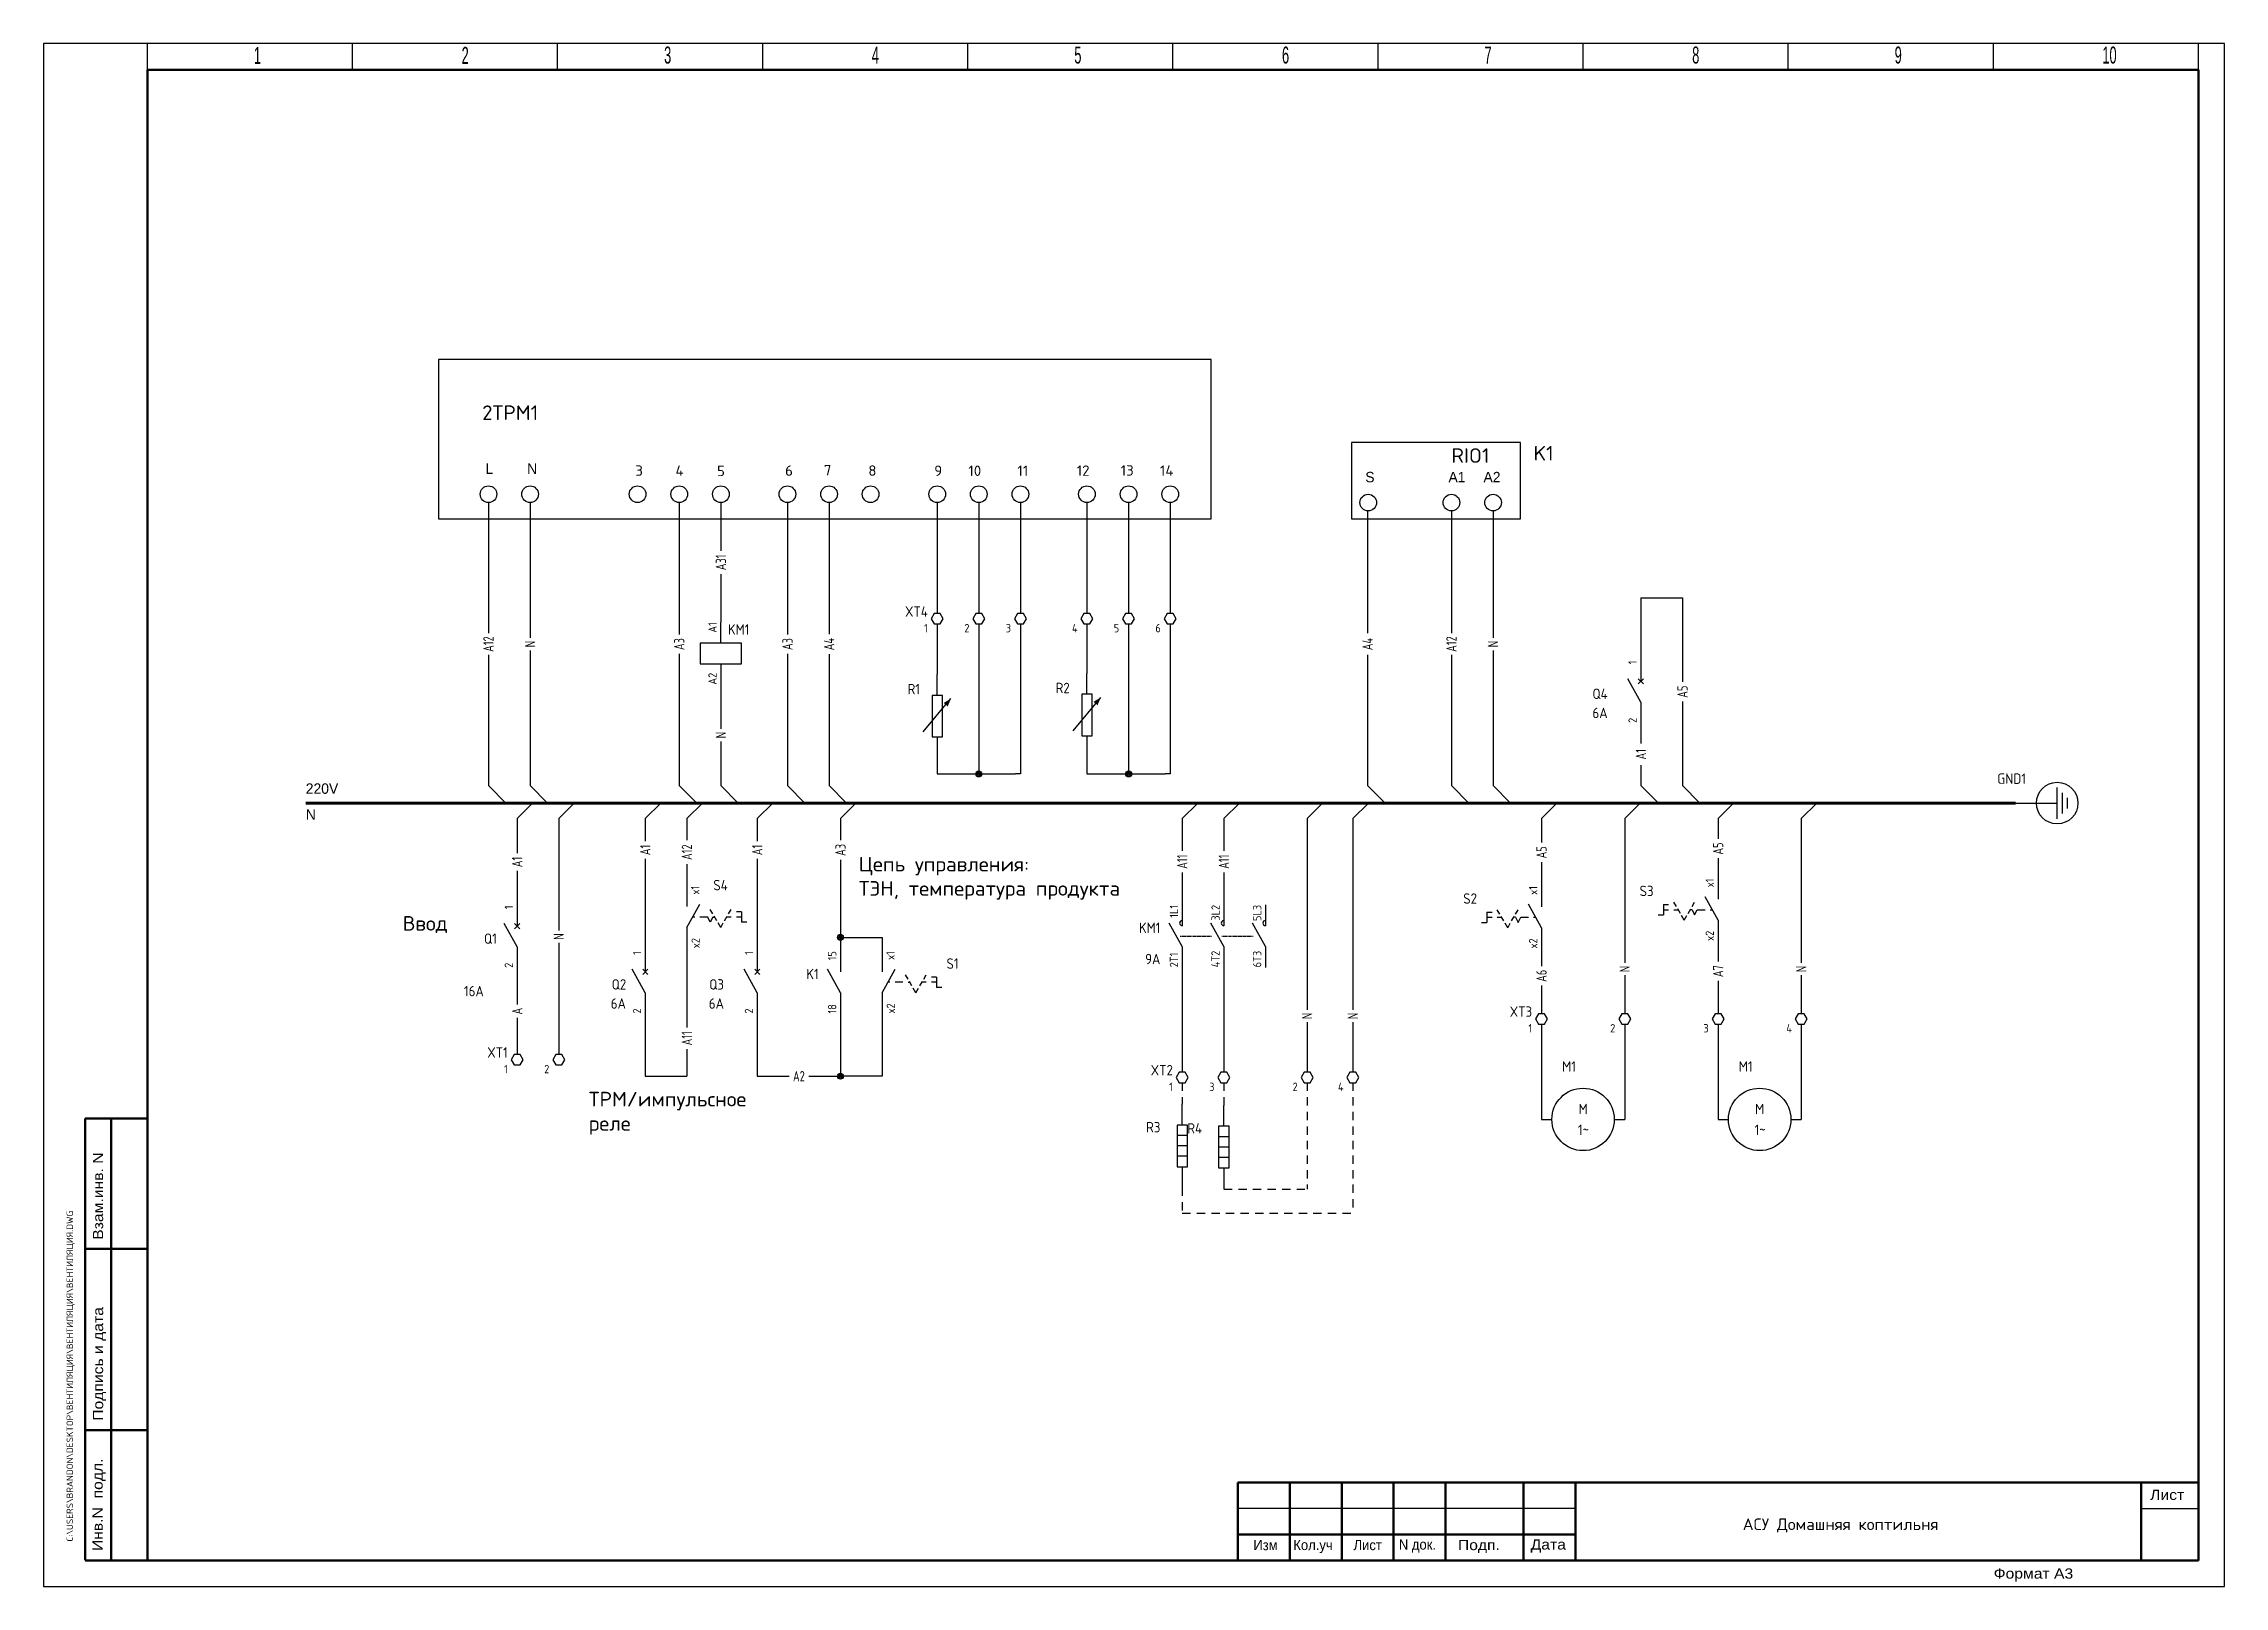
# Model space of a CAD drawing. Extents: x -644 to 1893, y -746 to 99.
# Drawn here: x 27 to 551, y -668 to -297 of the extents above; entities that cross this region are included whole.
import ezdxf
from ezdxf.enums import TextEntityAlignment as Align

# ---------------------------------------------------------------- set-up
doc = ezdxf.new("R2010")
doc.units = 0
for name, pattern in [('Caddy_Dash', [3.5, 2, -1.5]), ('Caddy_Solid', [0]), ('HIDDEN2', [0.1875, 0.125, -0.0625])]:
    doc.linetypes.add(name, pattern=pattern)
for name, color, linetype in [('100', 7, 'Continuous'), ('DESC', 1, 'Continuous'), ('DESCCHILD', 20, 'Continuous'), ('LINK', 9, 'HIDDEN2'), ('MISC', 7, 'Continuous'), ('SYMS', 7, 'Continuous'), ('TAGS', 7, 'Continuous'), ('TERMS', 7, 'Continuous'), ('TITLE', 7, 'Continuous'), ('WIREFIXED', 130, 'Continuous'), ('WIRES', 7, 'Continuous')]:
    doc.layers.add(name, color=color, linetype=linetype)
doc.styles.add('Caddy_Vectorfont1n', font='arial.ttf', dxfattribs={"width": 1.1})
doc.styles.add('Caddy_Vectorfont1p', font='arial.ttf', dxfattribs={"width": 0.9})
doc.styles.add('ITALIC', font='ITALIC')
doc.styles.add('SIMPLEX', font='simplex')
doc.styles.add('WD_IEC', font='ISOCP2.shx', dxfattribs={"width": 0.9, "height": 4})

msp = doc.modelspace()

# ---------------------------------------------------------------- texts
at = {"lineweight": 60, "style": 'Caddy_Vectorfont1p', "width": 0.54}
for s, height, p in [('1', 4.09, (77.28, -301.95)), ('2', 4.09, (127.2, -301.95)), ('3', 4.09, (175.87, -301.87)), ('4', 4.09, (225.79, -301.87)), ('5', 4.09, (274.46, -301.87)), ('6', 4.09, (324.38, -301.87)), ('7', 4.09, (373.05, -301.87)), ('8', 4.09, (422.97, -301.87)), ('9', 4.09, (471.64, -301.87)), ('10', 4.087, (521.56, -301.87))]:
    msp.add_text(s, height=height, dxfattribs=at).set_placement(p)
at = {"layer": '100', "lineweight": 25, "style": 'Caddy_Vectorfont1n', "width": 1.1}
for s, p in [('Взам.инв. N', (41.03, -584.46)), ('Подпись и дата', (41.04, -627.95)), ('Инв.N  подл.', (40.92, -659.26))]:
    msp.add_text(s, height=2.4523, rotation=90, dxfattribs=at).set_placement(p)
at = {"layer": '100', "lineweight": 25, "style": 'Caddy_Vectorfont1n'}
for s, width, p in [('Лист', 1.1, (533.05, -646.97)), ('Изм', 0.913, (317.5, -659.04)), ('Кол.уч', 0.913, (327.11, -659.02)), ('Лист', 0.913, (341.58, -659.04)), ('N док.', 0.913, (352.47, -658.9)), ('Подп.', 1.1, (366.67, -659.02)), ('Дата', 1.1, (384.16, -658.9)), ('Формат А3', 1.1, (495.44, -665.87))]:
    msp.add_text(s, height=2.452, dxfattribs=dict(at, width=width)).set_placement(p)
at = {"layer": 'SYMS', "style": 'SIMPLEX'}
for s, width, heights, insert, char_height, attachment_point in [('2ТРМ1', 43.8635, [0], (132.14, -384), 3.5, 1), ('7', 4.5452, [0], (214.26, -398.29), 2.5, 1), ('RIO1', 43.8635, [0], (365.11, -394.3), 3.5, 1), ('K1', 43.8635, [0], (384.84, -393.75), 3.5, 1), ('3', 10.4961, [0], (168.95, -398.42), 2.5, 1), ('4', 10.4961, [0], (178.6, -398.43), 2.5, 1), ('5', 10.4961, [0], (188.59, -398.5), 2.5, 1), ('6', 10.4961, [0], (204.95, -398.42), 2.5, 1), ('8', 10.4961, [0], (224.95, -398.42), 2.5, 1), ('9', 10.4961, [0], (240.79, -398.45), 2.5, 1), ('10', 7.9639, [0], (249, -398.45), 2.5, 1), ('11', 10.4961, [0], (260.79, -398.45), 2.5, 1), ('12', 10.4961, [0], (275.05, -398.42), 2.5, 1), ('13', 10.4961, [0], (285.61, -398.37), 2.5, 1), ('14', 10.4961, [0], (295.05, -398.42), 2.5, 1), ('Цепь управления:\\PТЭН, температура продукта', 60.1542, [18.46], (222.64, -492.46), 3.5, 1), ('Ввод', 18.461, [6.05], (113.03, -506.7), 3.5, 1), ('ТРМ/импульсное реле', 38.6173, [17.91], (157.75, -548.92), 3.5, 1), ('АСУ Домашняя коптильня', 75.5601, [13.8], (458.64, -653.1), 2.8, 5)]:
    msp.add_mtext_dynamic_manual_height_columns(s, width=width, gutter_width=12.5, heights=heights, dxfattribs=dict(at, insert=insert, char_height=char_height, attachment_point=attachment_point))
at = {"layer": 'SYMS', "char_height": 2.5, "attachment_point": 1}
for s, insert in [('L', (132.95, -397.95)), ('N', (142.95, -397.95)), ('S', (344.4, -399.97)), ('A1', (364.4, -399.97)), ('A2', (372.81, -399.97)), ('220V', (89.74, -474.81)), ('N', (89.74, -481.05))]:
    msp.add_mtext_dynamic_manual_height_columns(s, width=10.4961, gutter_width=12.5, heights=[0], dxfattribs=dict(at, insert=insert))

# ---------------------------------------------------------------- blocks, each defined once
blk = doc.blocks.new('wd_tb')
at = {"layer": 'TITLE', "color": 1, "style": 'ITALIC'}
for tag, p in [('DWG#', (377.5, 6.5)), ('TITLE#1', (133.27, -3.8)), ('TITLE#2', (163.84, -3.8)), ('TITLE#3', (197.71, -3.8))]:
    blk.add_attdef(tag, text='', height=2, dxfattribs=at).set_placement(p, align=Align.CENTER)
at = {"layer": 'TITLE', "color": 1, "style": 'SIMPLEX'}
blk.add_attdef('CAD#', (-14.33, 3.62), '', height=1.25, rotation=90, dxfattribs=at)
at = {"layer": 'TITLE', "color": 1}
for tag, p, height, style in [('JOB#', (277.8, 5.56), 2, 'ITALIC'), ('ENGINEER', (9.37, -2.98), 1.25, 'ITALIC'), ('CHKDBY', (40.35, -2.98), 1.25, 'ITALIC'), ('DRAWNBY', (70.5, -3.39), 1.25, 'ITALIC'), ('DATE', (98.17, -3.8), 1.25, 'SIMPLEX'), ('SHTS', (385.36, -3.42), 2, 'ITALIC')]:
    blk.add_attdef(tag, p, '', height=height, dxfattribs=dict(at, style=style))
at = {"layer": 'TITLE', "color": 1, "style": 'ITALIC'}
blk.add_attdef('SH#', text='', height=2, dxfattribs=at).set_placement((391.86, 4.83), align=Align.RIGHT)
at = {"layer": 'TITLE', "color": 7, "flags": 9}
blk.add_attdef('WD_TB', (-0.02, 0.56), '', height=1.57, dxfattribs=at)
at = {"layer": 'TITLE', "color": 1, "style": 'ITALIC', "flags": 3}
blk.add_attdef('TITLE#4', text='', height=2, dxfattribs=at).set_placement((230.75, -4.22), align=Align.CENTER)
blk = doc.blocks.new('VT0003')
blk.add_lwpolyline([(0.72, -1.25), (1.44, 0), (0.72, 1.25), (-0.72, 1.25), (-1.44, 0), (-0.72, -1.25)], close=True)
at = {"style": 'WD_IEC', "flags": 1}
for tag, p, height in [('ASSYCODE', (2.75, 10.75), 1), ('CATDESC', (2.75, 9.25), 1), ('MFG', (2.75, 7.25), 1.5), ('CAT', (2.75, 4.75), 1.5), ('X4TERM01', (-1.44, 0), 0.25), ('X4PIN01', (-1.25, 1), 0.25), ('X4TERMDESC01', (-1.25, 0.5), 0.4), ('STRIPSEQ', (0, 0), 0.025), ('X2PIN01', (0, 2.25), 0.25), ('X2TERM01', (0, 1.25), 0.25), ('X8PIN01', (0, -0.25), 0.25), ('X2TERMDESC01', (0, 1.75), 0.4), ('X1PIN01', (1.25, 1), 0.25), ('X1TERMDESC01', (1.25, 0.5), 0.4), ('X1TERM01', (1.44, 0), 0.25), ('LINKTERM', (0, -0.04), 0.025), ('X8TERM01', (0, -1.25), 0.25), ('X8TERMDESC01', (0, -0.75), 0.4)]:
    blk.add_attdef(tag, p, '', height=height, dxfattribs=at)
at = {"style": 'WD_IEC'}
for tag, p in [('INST', (-2.25, 6.5)), ('LOC', (-2.25, 3.5)), ('DESC1', (-2.25, -6.25)), ('DESC3', (-2.25, -12.25)), ('DESC2', (-2.25, -9.25))]:
    blk.add_attdef(tag, text='', height=2.5, dxfattribs=at).set_placement(p, align=Align.RIGHT)
at = {"style": 'WD_IEC', "flags": 8}
for tag, height, p in [('TAGSTRIP', 2.5, (-2.25, 0.5)), ('TERM01', 2, (-2.25, -3.25))]:
    blk.add_attdef(tag, text='', height=height, dxfattribs=at).set_placement(p, align=Align.RIGHT)
blk = doc.blocks.new('HGND4')
for p, q in [((0, 0), (10, 0)), ((10, -3.75), (10, 3.75)), ((11.25, -2.5), (11.25, 2.5)), ((12.5, -1.25), (12.5, 1.25))]:
    blk.add_line(p, q)
blk.add_circle((10, 0), 5)
at = {"style": 'WD_IEC'}
for tag, p in [('INST', (2.5, 11.63)), ('LOC', (2.5, 8.13)), ('TAG1', (2.5, 4.63))]:
    blk.add_attdef(tag, text='', height=2.5, dxfattribs=at).set_placement(p, align=Align.RIGHT)
at = {"style": 'WD_IEC', "flags": 1}
blk.add_attdef('X4TERM01', (0, 0), '', height=0.32, dxfattribs=at)
blk = doc.blocks.new('VCB1')
for p, q in [((0, 7.5), (0, 2.5)), ((0, -2.5), (-3.12, 3.12)), ((0.62, 1.88), (-0.62, 3.12)), ((-0.62, 1.88), (0.62, 3.12)), ((0, -2.5), (0, -7.5))]:
    blk.add_line(p, q)
at = {"style": 'WD_IEC'}
for tag, p in [('INST', (-8, 5.25)), ('TAG1', (-8, -1.75)), ('LOC', (-8, 1.75)), ('RATING1', (-8, -6.35)), ('DESC2', (-8, -17.85)), ('DESC1', (-8, -14.35)), ('DESC3', (-8, -21.35))]:
    blk.add_attdef(tag, text='', height=2.5, dxfattribs=at).set_placement(p, align=Align.RIGHT)
blk.add_attdef('TERM01', text='', height=2, rotation=90, dxfattribs=at).set_placement((-1, 7.5), align=Align.RIGHT)
at = {"style": 'WD_IEC', "flags": 1}
for tag, p, height in [('X2TERM01', (0, 7.5), 0.32), ('MFG', (2.75, 6.5), 1.5), ('CAT', (2.75, 4), 1.5), ('X4LINK', (-2, 0), 0.32), ('X1LINK', (-0.5, 0), 0.32), ('X8TERM02', (0, -7.5), 0.32), ('ASSYCODE', (1, -9), 1), ('FAMILY', (1, -10.5), 1), ('CATDESC', (1, -12), 1), ('CONTACT', (1, -13.5), 1), ('COMMON', (2.25, -14.75), 1)]:
    blk.add_attdef(tag, p, '', height=height, dxfattribs=at)
at = {"style": 'WD_IEC'}
blk.add_attdef('TERM02', (-1, -7.5), '', height=2, rotation=90, dxfattribs=at)
at = {"lineweight": 15, "style": 'WD_IEC'}
blk.add_attdef('XREF', text='', height=2.5, dxfattribs=at).set_placement((-8, -10.35), align=Align.RIGHT)
blk = doc.blocks.new('WD_WNV1')
at = {"style": 'WD_IEC', "width": 0.8}
blk.add_attdef('WIRENO', text='', height=2.5, rotation=90, dxfattribs=at).set_placement((0, 0), align=Align.MIDDLE_CENTER)
at = {"style": 'WD_IEC', "flags": 1}
for tag, p in [('W04USER', (0, 0.375)), ('W05USER', (0, 0.25)), ('W03USER', (0, 0.5)), ('W06USER', (0, 0.125)), ('W07USER', (0, 0)), ('W02USER', (0, 0.625)), ('W01USER', (0, 0.75)), ('W08USER', (0, -0.125)), ('W09USER', (0, -0.25)), ('W10USER', (0, -0.375))]:
    blk.add_attdef(tag, text='', height=0.08, dxfattribs=at).set_placement(p, align=Align.CENTER)
at = {"style": 'WD_IEC'}
for tag, p in [('X2_TINY_DOT_DONT_REMOVE', (0, 1)), ('X8_TINY_DOT_DONT_REMOVE', (0, -1))]:
    blk.add_attdef(tag, p, '', height=0.002, dxfattribs=at)
at = {"style": 'WD_IEC', "flags": 1}
for tag, p in [('X2TERM01', (0, 1)), ('X8TERM01', (0, -1))]:
    blk.add_attdef(tag, p, '', height=0.2, dxfattribs=at)
blk = doc.blocks.new('VCR21')
for p, q in [((0, 7.5), (0, 2.5)), ((0, -2.5), (-3.125, 3.125)), ((0, -2.5), (0, -7.5))]:
    blk.add_line(p, q)
at = {"style": 'WD_IEC'}
for tag, p in [('INST', (-5.25, 7.75)), ('LOC', (-5.25, 4.25)), ('TAG2', (-5.25, 0.75)), ('DESC1', (-5.25, -7.6)), ('XREF', (-5.25, -3.75)), ('DESC2', (-5.25, -11.1)), ('DESC3', (-5.25, -14.6))]:
    blk.add_attdef(tag, text='', height=2.5, dxfattribs=at).set_placement(p, align=Align.RIGHT)
blk.add_attdef('TERM01', text='', height=2, rotation=90, dxfattribs=at).set_placement((-1, 7.5), align=Align.RIGHT)
at = {"style": 'WD_IEC', "flags": 1}
for tag, p, height in [('X2TERM01', (0, 7.5), 0.32), ('X4LINK', (-2, 0), 0.32), ('X1LINK', (-0.5, 0), 0.32), ('CONTACT', (4, -3.5), 1), ('FAMILY', (4, -5), 1), ('X8TERM02', (0, -7.5), 0.32)]:
    blk.add_attdef(tag, p, '', height=height, dxfattribs=at)
at = {"style": 'WD_IEC'}
blk.add_attdef('TERM02', (-1, -7.5), '', height=2, rotation=90, dxfattribs=at)
blk = doc.blocks.new('WD_WNH1')
at = {"style": 'WD_IEC', "width": 0.8}
blk.add_attdef('WIRENO', text='', height=2.5, dxfattribs=at).set_placement((0, 0), align=Align.MIDDLE_CENTER)
at = {"style": 'WD_IEC'}
for tag, p in [('X4_TINY_DOT_DONT_REMOVE', (-1, 0)), ('X1_TINY_DOT_DONT_REMOVE', (1, 0))]:
    blk.add_attdef(tag, p, '', height=0.002, dxfattribs=at)
at = {"style": 'WD_IEC', "flags": 1}
for tag, p in [('X4TERM01', (-1, 0)), ('X1TERM01', (1, 0))]:
    blk.add_attdef(tag, p, '', height=0.2, dxfattribs=at)
for tag, p in [('W04USER', (0, 0.375)), ('W05USER', (0, 0.25)), ('W03USER', (0, 0.5)), ('W06USER', (0, 0.125)), ('W07USER', (0, 0)), ('W02USER', (0, 0.625)), ('W01USER', (0, 0.75)), ('W08USER', (0, -0.125)), ('W09USER', (0, -0.25)), ('W10USER', (0, -0.375))]:
    blk.add_attdef(tag, text='', height=0.08, dxfattribs=at).set_placement(p, align=Align.CENTER)
blk = doc.blocks.new('VMS1')
for p, q in [((0, 2.5), (0, 7.5)), ((0, -2.5), (0, -7.5))]:
    blk.add_line(p, q)
blk.add_lwpolyline([(-5, 2.5), (-5, -2.5), (5, -2.5), (5, 2.5)], close=True)
at = {"style": 'WD_IEC'}
for tag, p in [('INST', (-5.25, 10.5)), ('TAG1', (-5.25, 4.5)), ('LOC', (-5.25, 7.5)), ('DESC1', (-5.25, -6.85)), ('DESC3', (-5.25, -12.85)), ('DESC2', (-5.25, -9.85))]:
    blk.add_attdef(tag, text='', height=2.5, dxfattribs=at).set_placement(p, align=Align.RIGHT)
blk.add_attdef('TERM01', text='', height=2, rotation=90, dxfattribs=at).set_placement((-1, 7.5), align=Align.RIGHT)
at = {"style": 'WD_IEC', "flags": 1}
for tag, p, height in [('X2TERM01', (0, 7.5), 0.32), ('X4LINK', (-5, 0), 0.32), ('X1LINK', (5, 0), 0.32), ('ASSYCODE', (1, -4), 1), ('FAMILY', (1, -5.5), 1), ('X8TERM02', (0, -7.5), 0.32), ('CATDESC', (1, -7), 1)]:
    blk.add_attdef(tag, p, '', height=height, dxfattribs=at)
at = {"style": 'WD_IEC', "flags": 9}
for tag, p in [('MFG', (-6, 1)), ('CAT', (-6, -1.5))]:
    blk.add_attdef(tag, text='', height=1.5, dxfattribs=at).set_placement(p, align=Align.RIGHT)
at = {"style": 'WD_IEC'}
blk.add_attdef('TERM02', (-1, -7.5), '', height=2, rotation=90, dxfattribs=at)
at = {"lineweight": 9, "style": 'WD_IEC'}
for tag, p in [('NO', (-5.5, -16.5)), ('NC', (-5.5, -19.5))]:
    blk.add_attdef(tag, text='', height=2.5, dxfattribs=at).set_placement(p, align=Align.TOP_RIGHT)
for tag, p in [('XREFNO', (-4, -16.5)), ('XREFNC', (-4, -19.5))]:
    blk.add_attdef(tag, text='', height=2.5, dxfattribs=at).set_placement(p, align=Align.TOP_LEFT)
blk = doc.blocks.new('WDDOT')
for radius in [0.72, 0.449, 0.223]:
    blk.add_circle((0, 0), radius)
blk = doc.blocks.new('VSS11NL')
for p, q in [((0, 7.5), (0, 2.5)), ((-13.12, 1.25), (-11.88, 1.25)), ((-13.12, 1.25), (-13.12, -1.25)), ((-13.12, 0), (-11.88, 0)), ((-10, 0.75), (-10.62, 1.83)), ((-10.62, 0), (-9.57, 0)), ((-9.06, -0.88), (-9.69, 0.21)), ((-7.19, -0.88), (-6.56, 0.21)), ((-6.25, 0), (-6.68, 0)), ((-6.25, 0.75), (-5.62, 1.83)), ((-5, 0), (-3.12, 0)), ((0, -2.5), (-3.12, 3.12)), ((-1.88, 0), (-1.39, 0)), ((-14.38, -1.25), (-13.12, -1.25)), ((-8.12, -2.5), (-8.75, -1.42)), ((-8.12, -2.5), (-7.5, -1.42)), ((0, -2.5), (0, -7.5))]:
    blk.add_line(p, q)
at = {"style": 'WD_IEC'}
for tag, p in [('INST', (-15.5, 9.25)), ('TAG1', (-15.5, 3.25)), ('LOC', (-15.5, 6.25)), ('DESC2', (-15.5, -12.35)), ('DESC1', (-15.5, -9.35)), ('DESC3', (-15.5, -15.35))]:
    blk.add_attdef(tag, text='', height=2.5, dxfattribs=at).set_placement(p, align=Align.RIGHT)
at = {"style": 'WD_IEC', "flags": 8}
for tag, p in [('POS1', (-10.62, 3.5)), ('POS2', (-5.62, 3.5))]:
    blk.add_attdef(tag, text='', height=2, rotation=90, dxfattribs=at).set_placement(p, align=Align.MIDDLE_LEFT)
at = {"style": 'WD_IEC'}
blk.add_attdef('TERM01', text='', height=2, rotation=90, dxfattribs=at).set_placement((-1, 7.5), align=Align.RIGHT)
at = {"style": 'WD_IEC', "flags": 1}
for tag, p, height in [('X2TERM01', (0, 7.5), 0.32), ('CONTACT', (0.5, 4.5), 1), ('X1LINK', (0, 0), 0.32), ('COMMON', (1.75, 3.25), 1), ('X8TERM02', (0, -7.5), 0.32), ('ASSYCODE', (1, -9), 1), ('FAMILY', (1, -10.5), 1), ('CATDESC', (1, -12), 1)]:
    blk.add_attdef(tag, p, '', height=height, dxfattribs=at)
at = {"style": 'WD_IEC', "flags": 9}
for tag, p in [('MFG', (-16, -0.25)), ('CAT', (-16, -2.75))]:
    blk.add_attdef(tag, text='', height=1.5, dxfattribs=at).set_placement(p, align=Align.RIGHT)
at = {"style": 'WD_IEC'}
blk.add_attdef('TERM02', (-1, -7.5), '', height=2, rotation=90, dxfattribs=at)
at = {"lineweight": 15, "style": 'WD_IEC'}
blk.add_attdef('XREF', text='', height=2.5, dxfattribs=at).set_placement((-15.5, -6.35), align=Align.RIGHT)
blk.add_attdef('STATE', (1.25, -6.35), '', height=2.5, dxfattribs=at)
blk = doc.blocks.new('VVR1R2')
for p, q in [((0, 5), (0, 10)), ((-3.36, -3.79), (3.3, 4.22)), ((0, -5), (0, -10))]:
    blk.add_line(p, q)
blk.add_lwpolyline([(-1.25, 5), (-1.25, -5), (1.25, -5), (1.25, 5)], close=True)
blk.add_solid([(2.54, 2.34), (1.57, 3.17), (3.31, 4.22)])
at = {"style": 'WD_IEC'}
for tag, p in [('INST', (-4.13, 11.25)), ('LOC', (-4.13, 8.25)), ('TAG1', (-4.13, 5.25)), ('RATING1', (-3.56, 0.78)), ('DESC1', (-3.64, -5.65)), ('DESC3', (-3.64, -11.65)), ('DESC2', (-3.64, -8.65))]:
    blk.add_attdef(tag, text='', height=2.5, dxfattribs=at).set_placement(p, align=Align.RIGHT)
blk.add_attdef('TERM01', text='', height=2, rotation=90, dxfattribs=at).set_placement((-1, 10), align=Align.RIGHT)
at = {"style": 'WD_IEC', "flags": 1}
for tag, p, height in [('X2TERM01', (0, 10), 0.32), ('ASSYCODE', (2.05, -3.96), 1), ('FAMILY', (2.05, -5.46), 1), ('X8TERM02', (0, -10), 0.32), ('CATDESC', (2.05, -6.96), 1)]:
    blk.add_attdef(tag, p, '', height=height, dxfattribs=at)
at = {"style": 'WD_IEC', "flags": 9}
for tag, p in [('MFG', (5.34, 6.24)), ('CAT', (5.34, 3.74))]:
    blk.add_attdef(tag, text='', height=1.5, dxfattribs=at).set_placement(p, align=Align.RIGHT)
at = {"lineweight": 15, "style": 'WD_IEC'}
blk.add_attdef('XREF', text='', height=2.5, dxfattribs=at).set_placement((-3.64, -2.65), align=Align.RIGHT)
at = {"style": 'WD_IEC'}
blk.add_attdef('TERM02', (-1, -10), '', height=2, rotation=90, dxfattribs=at)
blk = doc.blocks.new('VMS21P')
for p, q in [((0, 7.5), (0, 2.5)), ((0, -2.5), (-3.12, 3.12)), ((0, -2.5), (0, -7.5))]:
    blk.add_line(p, q)
blk.add_arc((0, 3.12), 0.625, 90, 270)
at = {"style": 'WD_IEC'}
for tag, p in [('INST', (-5.25, 6.75)), ('LOC', (-5.25, 3.75)), ('TAG2', (-5.25, 0.75)), ('DESC1', (-5.25, -6.75)), ('XREF', (-5.25, -3.75)), ('DESC3', (-5.25, -12.75)), ('DESC2', (-5.25, -9.75))]:
    blk.add_attdef(tag, text='', height=2.5, dxfattribs=at).set_placement(p, align=Align.RIGHT)
blk.add_attdef('TERM01', text='', height=2, rotation=90, dxfattribs=at).set_placement((-1, 7.5), align=Align.RIGHT)
at = {"style": 'WD_IEC', "flags": 1}
for tag, p, height in [('X2TERM01', (0, 7.5), 0.32), ('X4LINK', (-2.91, 0), 0.32), ('X1LINK', (-0.5, 0), 0.32), ('CONTACT', (4, -3.5), 1), ('FAMILY', (4, -5), 1), ('X8TERM02', (0, -7.5), 0.32)]:
    blk.add_attdef(tag, p, '', height=height, dxfattribs=at)
at = {"style": 'WD_IEC'}
blk.add_attdef('TERM02', (-1, -7.5), '', height=2, rotation=90, dxfattribs=at)
blk = doc.blocks.new('VRE1HT')
for p, q in [((0, 5), (0, 10)), ((1.25, 2.5), (-1.25, 2.5)), ((1.25, 0), (-1.25, 0)), ((1.25, -2.5), (-1.25, -2.5)), ((0, -5), (0, -10))]:
    blk.add_line(p, q)
blk.add_lwpolyline([(-1.25, 5), (-1.25, -5), (1.25, -5), (1.25, 5)], close=True)
at = {"style": 'WD_IEC'}
for tag, p in [('INST', (-5.25, 10.25)), ('TAG1', (-5.25, 3.25)), ('LOC', (-5.25, 6.75)), ('RATING1', (-5.25, -1.25)), ('RATING2', (-5.25, -5.25)), ('XREF', (-5.25, -9.25)), ('DESC2', (-5.25, -16.6)), ('DESC1', (-5.25, -13.1)), ('DESC3', (-5.25, -20.1))]:
    blk.add_attdef(tag, text='', height=2.5, dxfattribs=at).set_placement(p, align=Align.RIGHT)
at = {"style": 'WD_IEC', "flags": 1}
for tag, p, height in [('MFG', (2.75, 9), 1.5), ('X2TERM01', (0, 10), 0.32), ('CAT', (2.75, 6.5), 1.5), ('X4LINK', (-1.875, 0), 0.32), ('X1LINK', (1.875, 0), 0.32), ('ASSYCODE', (2.25, -1.5), 1), ('FAMILY', (2.25, -3), 1), ('CATDESC', (2.25, -4.5), 1), ('X8TERM02', (0, -10), 0.32)]:
    blk.add_attdef(tag, p, '', height=height, dxfattribs=at)
at = {"style": 'WD_IEC'}
blk.add_attdef('TERM01', text='', height=2, rotation=90, dxfattribs=at).set_placement((-1, 10), align=Align.RIGHT)
blk.add_attdef('TERM02', (-1, -10), '', height=2, rotation=90, dxfattribs=at)
blk = doc.blocks.new('HMO12')
blk.add_circle((0, 0), 7.5)
at = {"style": 'WD_IEC'}
for tag, p in [('INST', (-1.72, 18.46)), ('LOC', (-1.72, 14.96)), ('TAG1', (-1.72, 11.46)), ('DESC1', (-10, -12.5)), ('DESC2', (-10, -16)), ('RATING1', (-10, -23)), ('DESC3', (-10, -19.5)), ('RATING2', (-10, -26.5)), ('RATING3', (-10, -30))]:
    blk.add_attdef(tag, text='', height=2.5, dxfattribs=at).set_placement(p, align=Align.RIGHT)
for tag, p, height, flags in [('MFG', (9.92, 12.12), 1.5, 9), ('CAT', (9.92, 9.62), 1.5, 9), ('X2LINK', (0, 7.5), 0.32, 1), ('X4TERM01', (-7.5, 0), 0.32, 1), ('X1TERM02', (7.5, 0), 0.32, 1), ('TERM02', (7.66, 1), 2, 8), ('ASSYCODE', (13.5, -4), 1, 1), ('FAMILY', (13.5, -5.5), 1, 1), ('X8LINK', (0, -7.5), 0.32, 1), ('X0TERM03', (0, -7.5), 0.32, 1), ('CATDESC', (13.5, -7), 1, 1)]:
    blk.add_attdef(tag, p, '', height=height, dxfattribs=dict(at, flags=flags))
at = {"style": 'WD_IEC', "flags": 8}
blk.add_attdef('TERM01', text='', height=2, dxfattribs=at).set_placement((-8.07, 0.96), align=Align.RIGHT)
at = {"style": 'WD_IEC'}
for tag, p in [('M', (0, 1.25)), ('1~', (0.1, -3.75))]:
    blk.add_attdef(tag, text='', height=2.5, dxfattribs=at).set_placement(p, align=Align.CENTER)
at = {"lineweight": 15, "style": 'WD_IEC'}
for tag, p in [('XREF', (-10, -8.75)), ('WDTAGALT', (-10, -33.75))]:
    blk.add_attdef(tag, text='', height=2.5, dxfattribs=at).set_placement(p, align=Align.RIGHT)
at = {"linetype": 'Continuous', "style": 'WD_IEC'}
blk.add_attdef('TERM03', (1.25, -10), '', height=2, dxfattribs=at)
blk = doc.blocks.new('VSS112')
for p, q in [((0, 7.5), (0, 2.5)), ((-13.12, 1.25), (-11.88, 1.25)), ((-13.12, 1.25), (-13.12, -1.25)), ((-13.12, 0), (-11.88, 0)), ((-10, 0.75), (-10.62, 1.83)), ((-10.62, 0), (-9.57, 0)), ((-9.06, -0.88), (-9.69, 0.21)), ((-7.19, -0.88), (-6.56, 0.21)), ((-6.25, 0), (-6.68, 0)), ((-6.25, 0.75), (-5.62, 1.83)), ((-6.25, 0), (-5.62, -1.25)), ((-5.62, -1.25), (-5, 0)), ((-5, 0), (-3.12, 0)), ((0, -2.5), (-3.12, 3.12)), ((-1.88, 0), (-1.39, 0)), ((-14.38, -1.25), (-13.12, -1.25)), ((-8.12, -2.5), (-8.75, -1.42)), ((-8.12, -2.5), (-7.5, -1.42)), ((0, -2.5), (0, -7.5))]:
    blk.add_line(p, q)
at = {"style": 'WD_IEC'}
for tag, p in [('INST', (-15.5, 9.25)), ('TAG1', (-15.5, 3.25)), ('LOC', (-15.5, 6.25)), ('DESC2', (-15.5, -12.35)), ('DESC1', (-15.5, -9.35)), ('DESC3', (-15.5, -15.35))]:
    blk.add_attdef(tag, text='', height=2.5, dxfattribs=at).set_placement(p, align=Align.RIGHT)
at = {"style": 'WD_IEC', "flags": 8}
for tag, p in [('POS1', (-10.62, 3.5)), ('POS2', (-5.62, 3.5))]:
    blk.add_attdef(tag, text='', height=2, rotation=90, dxfattribs=at).set_placement(p, align=Align.MIDDLE_LEFT)
at = {"style": 'WD_IEC'}
blk.add_attdef('TERM01', text='', height=2, rotation=90, dxfattribs=at).set_placement((-1, 7.5), align=Align.RIGHT)
at = {"style": 'WD_IEC', "flags": 1}
for tag, p, height in [('X2TERM01', (0, 7.5), 0.32), ('CONTACT', (0.5, 4.5), 1), ('X1LINK', (0, 0), 0.32), ('COMMON', (1.75, 3.25), 1), ('X8TERM02', (0, -7.5), 0.32), ('ASSYCODE', (1, -9), 1), ('FAMILY', (1, -10.5), 1), ('CATDESC', (1, -12), 1)]:
    blk.add_attdef(tag, p, '', height=height, dxfattribs=at)
at = {"style": 'WD_IEC', "flags": 9}
for tag, p in [('MFG', (-16, -0.25)), ('CAT', (-16, -2.75))]:
    blk.add_attdef(tag, text='', height=1.5, dxfattribs=at).set_placement(p, align=Align.RIGHT)
at = {"style": 'WD_IEC'}
blk.add_attdef('TERM02', (-1, -7.5), '', height=2, rotation=90, dxfattribs=at)
at = {"lineweight": 15, "style": 'WD_IEC'}
blk.add_attdef('XREF', text='', height=2.5, dxfattribs=at).set_placement((-15.5, -6.35), align=Align.RIGHT)
blk.add_attdef('STATE', (1.25, -6.35), '', height=2.5, dxfattribs=at)

# ---------------------------------------------------------------- linework, layer by layer
at = {"linetype": 'Caddy_Solid', "lineweight": 25}
for p, q in [((51.69, -303.32), (51.69, -297.08)), ((100.99, -303.32), (100.99, -297.08)), ((150.28, -303.32), (150.28, -297.08)), ((199.58, -303.32), (199.58, -297.08)), ((248.88, -303.32), (248.88, -297.08)), ((298.17, -303.32), (298.17, -297.08)), ((347.47, -303.32), (347.47, -297.08)), ((396.76, -303.32), (396.76, -297.08)), ((446.06, -303.32), (446.06, -297.08)), ((495.36, -303.32), (495.36, -297.08)), ((544.65, -303.32), (544.65, -297.08))]:
    msp.add_line(p, q, dxfattribs=at)
at = {"layer": '100', "linetype": 'Caddy_Solid', "lineweight": 50}
for p, q in [((51.69, -303.4), (544.65, -303.4)), ((51.69, -303.4), (51.69, -661.5)), ((544.65, -303.4), (544.65, -661.5)), ((36.72, -661.42), (36.72, -555.34)), ((36.72, -555.34), (51.69, -555.34)), ((42.96, -555.34), (42.96, -661.42)), ((36.72, -586.62), (51.69, -586.62)), ((36.72, -630.22), (51.69, -630.22)), ((313.77, -642.78), (544.65, -642.78)), ((313.77, -661.5), (313.77, -642.78)), ((326.25, -661.5), (326.25, -642.78)), ((338.73, -661.5), (338.73, -642.78)), ((351.21, -661.5), (351.21, -642.78)), ((363.69, -661.5), (363.69, -642.78)), ((382.41, -661.5), (382.41, -642.78)), ((394.89, -661.5), (394.89, -642.78)), ((530.92, -661.5), (530.92, -642.78)), ((313.77, -655.26), (394.89, -655.26)), ((544.65, -661.5), (36.72, -661.5))]:
    msp.add_line(p, q, dxfattribs=at)
at = {"layer": '100', "linetype": 'Caddy_Solid', "lineweight": 25}
for p, q in [((394.89, -649.02), (313.77, -649.02)), ((530.92, -649.02), (544.65, -649.02))]:
    msp.add_line(p, q, dxfattribs=at)
at = {"layer": 'LINK'}
for points in [[(299.91, -511.51), (307.5, -511.51)], [(309.91, -511.51), (317.5, -511.51)]]:
    msp.add_lwpolyline(points, dxfattribs=at)
at = {"layer": 'SYMS', "lineweight": 60}
msp.add_line((89.74, -479.56), (500.7, -479.56), dxfattribs=at)
at = {"layer": 'SYMS'}
for points in [[(26.73, -667.74), (550.89, -667.74), (550.89, -297.08), (26.73, -297.08)], [(307.33, -373), (121.62, -373), (121.62, -411.24), (307.33, -411.24)], [(381.72, -392.89), (341.06, -392.89), (341.06, -411.24), (381.72, -411.24)]]:
    msp.add_lwpolyline(points, close=True, dxfattribs=at)
for centre in [(133.66, -405.34), (143.66, -405.34), (169.51, -405.34), (179.51, -405.34), (189.51, -405.34), (205.51, -405.34), (215.51, -405.34), (225.51, -405.34), (241.51, -405.34), (251.51, -405.34), (261.51, -405.34), (277.51, -405.34), (287.51, -405.34), (297.51, -405.34), (345.11, -407.35), (365.11, -407.35), (375.11, -407.35)]:
    msp.add_circle(centre, 2, dxfattribs=at)
at = {"layer": 'WIRES'}
for p, q in [((133.66, -407.34), (133.66, -438.75)), ((143.66, -407.34), (143.66, -439.85)), ((179.51, -407.34), (179.51, -439.01)), ((189.51, -407.34), (189.51, -418.92)), ((205.51, -407.34), (205.51, -439.01)), ((215.51, -407.34), (215.51, -438.95)), ((241.51, -407.34), (241.51, -434.02)), ((251.51, -407.34), (251.51, -434.02)), ((261.51, -407.34), (261.51, -434.02)), ((277.51, -407.34), (277.51, -434.02)), ((287.51, -407.34), (287.51, -434.02)), ((297.51, -407.34), (297.51, -434.02)), ((344.95, -409.36), (344.95, -438.75)), ((365.11, -409.35), (365.11, -438.75)), ((375.11, -409.35), (375.11, -439.85)), ((189.51, -424.52), (189.51, -436.09)), ((410.65, -430.23), (410.65, -445.29)), ((410.65, -430.23), (420.65, -430.23)), ((420.65, -430.23), (420.65, -450.45)), ((241.51, -436.52), (241.51, -448.66)), ((251.51, -436.52), (251.51, -472.54)), ((261.51, -436.52), (261.51, -472.54)), ((277.51, -436.52), (277.51, -448.39)), ((287.51, -436.52), (287.51, -472.54)), ((297.51, -436.52), (297.51, -472.54)), ((133.66, -443.95), (133.66, -475.36)), ((143.66, -442.85), (143.66, -475.36)), ((179.51, -443.69), (179.51, -475.36)), ((205.51, -443.69), (205.51, -475.36)), ((215.51, -443.75), (215.51, -475.36)), ((344.95, -443.95), (344.95, -475.36)), ((365.11, -443.95), (365.11, -475.36)), ((375.11, -442.85), (375.11, -475.36)), ((189.51, -451.09), (189.51, -461.73)), ((420.65, -455.13), (420.65, -475.36)), ((410.65, -460.29), (410.65, -465.22)), ((189.51, -464.73), (189.51, -475.36)), ((241.51, -468.66), (241.51, -472.54)), ((277.51, -468.39), (277.51, -472.54)), ((410.65, -470.42), (410.65, -475.36)), ((133.66, -475.36), (137.86, -479.56)), ((143.66, -475.36), (147.86, -479.56)), ((179.51, -475.36), (183.71, -479.56)), ((189.51, -475.36), (193.71, -479.56)), ((205.51, -475.36), (209.71, -479.56)), ((215.51, -475.36), (219.71, -479.56)), ((241.51, -472.54), (260.34, -472.54)), ((261.51, -472.54), (260.34, -472.54)), ((277.51, -472.54), (296.34, -472.54)), ((297.51, -472.54), (296.34, -472.54)), ((344.95, -475.36), (349.15, -479.56)), ((365.11, -475.36), (369.31, -479.56)), ((375.11, -475.36), (379.31, -479.56)), ((410.65, -475.36), (414.85, -479.56)), ((420.65, -475.36), (424.85, -479.56)), ((140.54, -483.28), (144.26, -479.56)), ((150.54, -483.28), (154.26, -479.56)), ((171.35, -483.28), (175.07, -479.56)), ((181.35, -483.28), (185.07, -479.56)), ((198.26, -483.28), (201.98, -479.56)), ((218.26, -483.28), (221.98, -479.56)), ((300.41, -483.28), (304.13, -479.56)), ((310.41, -483.28), (314.13, -479.56)), ((330.41, -483.28), (334.13, -479.56)), ((341.43, -483.28), (345.15, -479.56)), ((386.75, -483.28), (390.47, -479.56)), ((406.75, -483.28), (410.47, -479.56)), ((429.19, -483.28), (432.91, -479.56)), ((449.19, -483.28), (452.91, -479.56)), ((140.54, -483.28), (140.54, -491.6)), ((150.54, -483.28), (150.54, -510.12)), ((171.35, -483.28), (171.35, -488.71)), ((181.35, -483.28), (181.35, -488.49)), ((198.26, -483.28), (198.26, -488.71)), ((218.26, -483.28), (218.26, -488.47)), ((300.41, -483.28), (300.41, -491.04)), ((310.41, -483.28), (310.41, -491.04)), ((330.41, -483.28), (330.41, -529.19)), ((341.43, -483.28), (341.43, -529.19)), ((386.75, -483.28), (386.75, -489.04)), ((406.75, -483.28), (406.75, -517.91)), ((429.19, -483.28), (429.19, -488.13)), ((449.19, -483.28), (449.19, -517.91)), ((140.54, -495.8), (140.54, -504.12)), ((171.35, -492.91), (171.35, -515.11)), ((181.35, -494.21), (181.35, -499.43)), ((198.26, -492.91), (198.26, -515.11)), ((218.26, -493.15), (218.26, -515.11)), ((300.41, -496.24), (300.41, -504.01)), ((310.41, -496.24), (310.41, -504.01)), ((386.75, -493.72), (386.75, -499.49)), ((429.19, -492.81), (429.19, -497.66)), ((150.54, -513.12), (150.54, -539.96)), ((218.26, -511.81), (228.26, -511.81)), ((228.26, -511.81), (228.26, -515.11)), ((429.19, -512.66), (429.19, -517.62)), ((181.35, -514.43), (181.35, -533.47)), ((386.75, -514.49), (386.75, -518.7)), ((140.54, -519.12), (140.54, -527.94)), ((300.41, -519.01), (300.41, -544.22)), ((310.41, -519.01), (310.41, -544.22)), ((386.75, -523.4), (386.75, -530.15)), ((406.75, -520.91), (406.75, -530.15)), ((429.19, -522.22), (429.19, -530.15)), ((449.19, -520.91), (449.19, -530.15)), ((140.54, -531.14), (140.54, -539.96)), ((171.35, -530.11), (171.35, -545.17)), ((198.26, -530.11), (198.26, -545.17)), ((218.26, -530.11), (218.26, -545.17)), ((228.26, -530.11), (228.26, -545.17)), ((330.41, -532.19), (330.41, -544.22)), ((341.43, -532.19), (341.43, -544.22)), ((386.75, -532.65), (386.75, -555.55)), ((406.75, -532.65), (406.75, -555.55)), ((429.19, -532.65), (429.19, -555.55)), ((449.19, -532.65), (449.19, -555.55)), ((181.35, -538.67), (181.35, -545.17)), ((171.35, -545.17), (181.35, -545.17)), ((198.26, -545.17), (205.9, -545.17)), ((210.62, -545.17), (218.26, -545.17)), ((228.26, -545.17), (218.26, -545.17)), ((386.75, -555.55), (389.25, -555.55)), ((404.25, -555.55), (406.75, -555.55)), ((429.19, -555.55), (431.69, -555.55)), ((446.69, -555.55), (449.19, -555.55))]:
    msp.add_line(p, q, dxfattribs=at)
at = {"layer": 'WIRES', "linetype": 'Caddy_Dash'}
for p, q in [((300.41, -546.72), (300.41, -551.91)), ((310.41, -546.72), (310.41, -552.2)), ((330.41, -546.72), (330.41, -572.3)), ((341.43, -546.72), (341.43, -578.11)), ((300.41, -571.91), (300.41, -578.11)), ((310.41, -572.3), (330.41, -572.3)), ((300.41, -578.11), (341.43, -578.11))]:
    msp.add_line(p, q, dxfattribs=at)

# ---------------------------------------------------------------- block references
at = {"layer": 'SYMS'}
ref = msp.add_blockref('VT0003', (241.51, -435.27), dxfattribs=at)
ref.add_attrib('TERM01', '1', dxfattribs={"layer": 'TERMS', "height": 2, "style": 'WD_IEC', "flags": 8}).set_placement((239.26, -438.52), align=Align.RIGHT)
ref.add_attrib('TAGSTRIP', 'XT4', dxfattribs={"layer": 'TAGS', "height": 2.5, "style": 'WD_IEC', "flags": 8}).set_placement((239.26, -434.77), align=Align.RIGHT)
ref = msp.add_blockref('VT0003', (251.51, -435.27), dxfattribs=at)
ref.add_attrib('TERM01', '2', dxfattribs={"layer": 'TERMS', "height": 2, "style": 'WD_IEC', "flags": 8}).set_placement((249.26, -438.52), align=Align.RIGHT)
ref = msp.add_blockref('VT0003', (261.51, -435.27), dxfattribs=at)
ref.add_attrib('TERM01', '3', dxfattribs={"layer": 'TERMS', "height": 2, "style": 'WD_IEC', "flags": 8}).set_placement((259.26, -438.52), align=Align.RIGHT)
ref = msp.add_blockref('VT0003', (277.51, -435.27), dxfattribs=at)
ref.add_attrib('TERM01', '4', dxfattribs={"layer": 'TERMS', "height": 2, "style": 'WD_IEC', "flags": 8}).set_placement((275.26, -438.52), align=Align.RIGHT)
ref = msp.add_blockref('VT0003', (287.51, -435.27), dxfattribs=at)
ref.add_attrib('TERM01', '5', dxfattribs={"layer": 'TERMS', "height": 2, "style": 'WD_IEC', "flags": 8}).set_placement((285.26, -438.52), align=Align.RIGHT)
ref = msp.add_blockref('VT0003', (297.51, -435.27), dxfattribs=at)
ref.add_attrib('TERM01', '6', dxfattribs={"layer": 'TERMS', "height": 2, "style": 'WD_IEC', "flags": 8}).set_placement((295.26, -438.52), align=Align.RIGHT)
ref = msp.add_blockref('VMS1', (189.51, -443.59), dxfattribs=at)
ref.add_attrib('TERM02', 'A2', (188.51, -451.09), dxfattribs={"layer": 'TERMS', "height": 2, "rotation": 90, "style": 'WD_IEC'})
ref.add_attrib('TERM01', 'A1', dxfattribs={"layer": 'TERMS', "height": 2, "rotation": 90, "style": 'WD_IEC'}).set_placement((188.51, -436.09), align=Align.RIGHT)
ref.add_attrib('TAG1', 'KM1', dxfattribs={"layer": 'TAGS', "height": 2.5, "style": 'WD_IEC'}).set_placement((196.37, -439.09), align=Align.RIGHT)
ref = msp.add_blockref('VCB1', (410.65, -452.79), dxfattribs=at)
ref.add_attrib('TERM02', '2', (409.65, -460.29), dxfattribs={"layer": 'TERMS', "height": 2, "rotation": 90, "style": 'WD_IEC'})
ref.add_attrib('TERM01', '1', dxfattribs={"layer": 'TERMS', "height": 2, "rotation": 90, "style": 'WD_IEC'}).set_placement((409.65, -445.29), align=Align.RIGHT)
ref.add_attrib('DESC1', '6A', dxfattribs={"layer": 'DESC', "height": 2.5, "style": 'WD_IEC'}).set_placement((402.65, -459.14), align=Align.RIGHT)
ref.add_attrib('TAG1', 'Q4', dxfattribs={"layer": 'TAGS', "height": 2.5, "style": 'WD_IEC'}).set_placement((402.65, -454.54), align=Align.RIGHT)
ref = msp.add_blockref('VVR1R2', (241.51, -458.66), dxfattribs=at)
ref.add_attrib('TAG1', 'R1', dxfattribs={"layer": 'TAGS', "height": 2.5, "style": 'WD_IEC'}).set_placement((237.37, -453.41), align=Align.RIGHT)
ref = msp.add_blockref('VVR1R2', (277.51, -458.39), dxfattribs=at)
ref.add_attrib('TAG1', 'R2', dxfattribs={"layer": 'TAGS', "height": 2.5, "style": 'WD_IEC'}).set_placement((273.37, -453.14), align=Align.RIGHT)
for p in [(251.51, -472.54), (287.51, -472.54), (218.26, -511.81), (218.26, -545.17)]:
    msp.add_blockref('WDDOT', p, dxfattribs=at)
ref = msp.add_blockref('HGND4', (500.7, -479.56), dxfattribs=at)
ref.add_attrib('TAG1', 'GND1', dxfattribs={"layer": 'TAGS', "height": 2.5, "style": 'WD_IEC'}).set_placement((503.2, -474.93), align=Align.RIGHT)
ref = msp.add_blockref('VSS112', (429.19, -505.16), dxfattribs=at)
ref.add_attrib('TERM02', 'x2', (428.19, -512.66), dxfattribs={"layer": 'TERMS', "height": 2, "rotation": 90, "style": 'WD_IEC'})
ref.add_attrib('TERM01', 'x1', dxfattribs={"layer": 'TERMS', "height": 2, "rotation": 90, "style": 'WD_IEC'}).set_placement((428.19, -497.66), align=Align.RIGHT)
ref.add_attrib('TAG1', 'S3', dxfattribs={"layer": 'TAGS', "height": 2.5, "style": 'WD_IEC'}).set_placement((413.69, -501.91), align=Align.RIGHT)
ref = msp.add_blockref('VSS112', (181.35, -506.93), dxfattribs=dict(at, xscale=-1))
ref.add_attrib('TERM02', 'x2', (184.45, -514.43), dxfattribs={"layer": 'TERMS', "height": 2, "rotation": 90, "style": 'WD_IEC'})
ref.add_attrib('TERM01', 'x1', dxfattribs={"layer": 'TERMS', "height": 2, "rotation": 90, "style": 'WD_IEC'}).set_placement((184.35, -499.43), align=Align.RIGHT)
ref.add_attrib('TAG1', 'S4', dxfattribs={"layer": 'TAGS', "height": 2.5, "style": 'WD_IEC'}).set_placement((191.16, -500.51), align=Align.RIGHT)
ref = msp.add_blockref('VSS112', (386.75, -506.99), dxfattribs=at)
ref.add_attrib('TERM02', 'x2', (385.75, -514.49), dxfattribs={"layer": 'TERMS', "height": 2, "rotation": 90, "style": 'WD_IEC'})
ref.add_attrib('TERM01', 'x1', dxfattribs={"layer": 'TERMS', "height": 2, "rotation": 90, "style": 'WD_IEC'}).set_placement((385.75, -499.49), align=Align.RIGHT)
ref.add_attrib('TAG1', 'S2', dxfattribs={"layer": 'TAGS', "height": 2.5, "style": 'WD_IEC'}).set_placement((371.25, -503.74), align=Align.RIGHT)
ref = msp.add_blockref('VCB1', (140.54, -511.62), dxfattribs=at)
ref.add_attrib('TERM02', '2', (139.54, -519.12), dxfattribs={"layer": 'TERMS', "height": 2, "rotation": 90, "style": 'WD_IEC'})
ref.add_attrib('TERM01', '1', dxfattribs={"layer": 'TERMS', "height": 2, "rotation": 90, "style": 'WD_IEC'}).set_placement((139.54, -504.12), align=Align.RIGHT)
ref.add_attrib('DESC1', '16A', dxfattribs={"layer": 'DESC', "height": 2.5, "style": 'WD_IEC'}).set_placement((132.54, -525.97), align=Align.RIGHT)
ref.add_attrib('TAG1', 'Q1', dxfattribs={"layer": 'TAGS', "height": 2.5, "style": 'WD_IEC'}).set_placement((135.67, -513.37), align=Align.RIGHT)
ref = msp.add_blockref('VMS21P', (300.41, -511.51), dxfattribs=at)
ref.add_attrib('TERM02', '2T1', (299.41, -519.01), dxfattribs={"layer": 'TERMS', "height": 2, "rotation": 90, "style": 'WD_IEC'})
ref.add_attrib('TERM01', '1L1', dxfattribs={"layer": 'TERMS', "height": 2, "rotation": 90, "style": 'WD_IEC'}).set_placement((299.41, -504.01), align=Align.RIGHT)
ref.add_attrib('DESC1', '9A', dxfattribs={"layer": 'DESCCHILD', "height": 2.5, "style": 'WD_IEC'}).set_placement((295.16, -518.26), align=Align.RIGHT)
ref.add_attrib('TAG2', 'KM1', dxfattribs={"layer": 'TAGS', "height": 2.5, "style": 'WD_IEC'}).set_placement((295.16, -510.76), align=Align.RIGHT)
ref = msp.add_blockref('VMS21P', (310.41, -511.51), dxfattribs=at)
ref.add_attrib('TERM02', '4T2', (309.41, -519.01), dxfattribs={"layer": 'TERMS', "height": 2, "rotation": 90, "style": 'WD_IEC'})
ref.add_attrib('TERM01', '3L2', dxfattribs={"layer": 'TERMS', "height": 2, "rotation": 90, "style": 'WD_IEC'}).set_placement((309.41, -504.01), align=Align.RIGHT)
ref = msp.add_blockref('VMS21P', (320.41, -511.51), dxfattribs=at)
ref.add_attrib('TERM02', '6T3', (319.41, -519.01), dxfattribs={"layer": 'TERMS', "height": 2, "rotation": 90, "style": 'WD_IEC'})
ref.add_attrib('TERM01', '5L3', dxfattribs={"layer": 'TERMS', "height": 2, "rotation": 90, "style": 'WD_IEC'}).set_placement((319.41, -504.01), align=Align.RIGHT)
ref = msp.add_blockref('VCB1', (171.35, -522.61), dxfattribs=at)
ref.add_attrib('TERM02', '2', (170.35, -530.11), dxfattribs={"layer": 'TERMS', "height": 2, "rotation": 90, "style": 'WD_IEC'})
ref.add_attrib('TERM01', '1', dxfattribs={"layer": 'TERMS', "height": 2, "rotation": 90, "style": 'WD_IEC'}).set_placement((170.35, -515.11), align=Align.RIGHT)
ref.add_attrib('DESC1', '6A', dxfattribs={"layer": 'DESC', "height": 2.5, "style": 'WD_IEC'}).set_placement((166.69, -528.96), align=Align.RIGHT)
ref.add_attrib('TAG1', 'Q2', dxfattribs={"layer": 'TAGS', "height": 2.5, "style": 'WD_IEC'}).set_placement((166.76, -524.36), align=Align.RIGHT)
ref = msp.add_blockref('VCB1', (198.26, -522.61), dxfattribs=at)
ref.add_attrib('TERM02', '2', (197.26, -530.11), dxfattribs={"layer": 'TERMS', "height": 2, "rotation": 90, "style": 'WD_IEC'})
ref.add_attrib('TERM01', '1', dxfattribs={"layer": 'TERMS', "height": 2, "rotation": 90, "style": 'WD_IEC'}).set_placement((197.26, -515.11), align=Align.RIGHT)
ref.add_attrib('DESC1', '6A', dxfattribs={"layer": 'DESC', "height": 2.5, "style": 'WD_IEC'}).set_placement((190.26, -528.96), align=Align.RIGHT)
ref.add_attrib('TAG1', 'Q3', dxfattribs={"layer": 'TAGS', "height": 2.5, "style": 'WD_IEC'}).set_placement((190.26, -524.36), align=Align.RIGHT)
ref = msp.add_blockref('VCR21', (218.26, -522.61), dxfattribs=at)
ref.add_attrib('TAG2', 'K1', dxfattribs={"layer": 'TAGS', "height": 2.5, "style": 'WD_IEC'}).set_placement((213.01, -521.86), align=Align.RIGHT)
ref.add_attrib('TERM01', '15', dxfattribs={"layer": 'TERMS', "height": 2, "rotation": 90, "style": 'WD_IEC'}).set_placement((217.26, -515.11), align=Align.RIGHT)
ref.add_attrib('TERM02', '18', (217.26, -530.11), dxfattribs={"layer": 'TERMS', "height": 2, "rotation": 90, "style": 'WD_IEC'})
ref = msp.add_blockref('VSS11NL', (228.26, -522.61), dxfattribs=dict(at, xscale=-1))
ref.add_attrib('TERM02', 'x2', (231.36, -530.11), dxfattribs={"layer": 'TERMS', "height": 2, "rotation": 90, "style": 'WD_IEC'})
ref.add_attrib('TERM01', 'x1', dxfattribs={"layer": 'TERMS', "height": 2, "rotation": 90, "style": 'WD_IEC'}).set_placement((231.26, -515.11), align=Align.RIGHT)
ref.add_attrib('TAG1', 'S1', dxfattribs={"layer": 'TAGS', "height": 2.5, "style": 'WD_IEC'}).set_placement((246.64, -519.36), align=Align.RIGHT)
ref = msp.add_blockref('VT0003', (386.75, -531.4), dxfattribs=at)
ref.add_attrib('TERM01', '1', dxfattribs={"layer": 'TERMS', "height": 2, "style": 'WD_IEC', "flags": 8}).set_placement((384.5, -534.65), align=Align.RIGHT)
ref.add_attrib('TAGSTRIP', 'XT3', dxfattribs={"layer": 'TAGS', "height": 2.5, "style": 'WD_IEC', "flags": 8}).set_placement((384.5, -530.9), align=Align.RIGHT)
ref = msp.add_blockref('VT0003', (406.75, -531.4), dxfattribs=at)
ref.add_attrib('TERM01', '2', dxfattribs={"layer": 'TERMS', "height": 2, "style": 'WD_IEC', "flags": 8}).set_placement((404.5, -534.65), align=Align.RIGHT)
ref = msp.add_blockref('VT0003', (429.19, -531.4), dxfattribs=at)
ref.add_attrib('TERM01', '3', dxfattribs={"layer": 'TERMS', "height": 2, "style": 'WD_IEC', "flags": 8}).set_placement((426.94, -534.65), align=Align.RIGHT)
ref = msp.add_blockref('VT0003', (449.19, -531.4), dxfattribs=at)
ref.add_attrib('TERM01', '4', dxfattribs={"layer": 'TERMS', "height": 2, "style": 'WD_IEC', "flags": 8}).set_placement((446.94, -534.65), align=Align.RIGHT)
ref = msp.add_blockref('VT0003', (140.54, -541.21), dxfattribs=at)
ref.add_attrib('TERM01', '1', dxfattribs={"layer": 'TERMS', "height": 2, "style": 'WD_IEC', "flags": 8}).set_placement((138.29, -544.46), align=Align.RIGHT)
ref.add_attrib('TAGSTRIP', 'XT1', dxfattribs={"layer": 'TAGS', "height": 2.5, "style": 'WD_IEC', "flags": 8}).set_placement((138.29, -540.71), align=Align.RIGHT)
ref = msp.add_blockref('VT0003', (150.54, -541.21), dxfattribs=at)
ref.add_attrib('TERM01', '2', dxfattribs={"layer": 'TERMS', "height": 2, "style": 'WD_IEC', "flags": 8}).set_placement((148.29, -544.46), align=Align.RIGHT)
ref = msp.add_blockref('VT0003', (300.41, -545.47), dxfattribs=at)
ref.add_attrib('TERM01', '1', dxfattribs={"layer": 'TERMS', "height": 2, "style": 'WD_IEC', "flags": 8}).set_placement((298.16, -548.72), align=Align.RIGHT)
ref.add_attrib('TAGSTRIP', 'XT2', dxfattribs={"layer": 'TAGS', "height": 2.5, "style": 'WD_IEC', "flags": 8}).set_placement((298.16, -544.97), align=Align.RIGHT)
ref = msp.add_blockref('VT0003', (310.41, -545.47), dxfattribs=at)
ref.add_attrib('TERM01', '3', dxfattribs={"layer": 'TERMS', "height": 2, "style": 'WD_IEC', "flags": 8}).set_placement((308.16, -548.72), align=Align.RIGHT)
ref = msp.add_blockref('VT0003', (330.41, -545.47), dxfattribs=at)
ref.add_attrib('TERM01', '2', dxfattribs={"layer": 'TERMS', "height": 2, "style": 'WD_IEC', "flags": 8}).set_placement((328.16, -548.72), align=Align.RIGHT)
ref = msp.add_blockref('VT0003', (341.43, -545.47), dxfattribs=at)
ref.add_attrib('TERM01', '4', dxfattribs={"layer": 'TERMS', "height": 2, "style": 'WD_IEC', "flags": 8}).set_placement((339.18, -548.72), align=Align.RIGHT)
ref = msp.add_blockref('HMO12', (396.75, -555.55), dxfattribs=at)
ref.add_attrib('M', 'M', dxfattribs={"layer": 'MISC', "height": 2.5, "style": 'WD_IEC'}).set_placement((396.75, -554.3), align=Align.CENTER)
ref.add_attrib('1~', '1~', dxfattribs={"layer": 'MISC', "height": 2.5, "style": 'WD_IEC'}).set_placement((396.85, -559.3), align=Align.CENTER)
ref.add_attrib('TAG1', 'M1', dxfattribs={"layer": 'TAGS', "height": 2.5, "style": 'WD_IEC'}).set_placement((395.03, -544.08), align=Align.RIGHT)
ref = msp.add_blockref('HMO12', (439.19, -555.55), dxfattribs=at)
ref.add_attrib('M', 'M', dxfattribs={"layer": 'MISC', "height": 2.5, "style": 'WD_IEC'}).set_placement((439.19, -554.3), align=Align.CENTER)
ref.add_attrib('1~', '1~', dxfattribs={"layer": 'MISC', "height": 2.5, "style": 'WD_IEC'}).set_placement((439.3, -559.3), align=Align.CENTER)
ref.add_attrib('TAG1', 'M1', dxfattribs={"layer": 'TAGS', "height": 2.5, "style": 'WD_IEC'}).set_placement((437.48, -544.08), align=Align.RIGHT)
ref = msp.add_blockref('VRE1HT', (300.41, -561.91), dxfattribs=at)
ref.add_attrib('TAG1', 'R3', dxfattribs={"layer": 'TAGS', "height": 2.5, "style": 'WD_IEC'}).set_placement((295.16, -558.66), align=Align.RIGHT)
ref = msp.add_blockref('VRE1HT', (310.41, -562.2), dxfattribs=at)
ref.add_attrib('TAG1', 'R4', dxfattribs={"layer": 'TAGS', "height": 2.5, "style": 'WD_IEC'}).set_placement((305.16, -558.95), align=Align.RIGHT)
ref = msp.add_blockref('wd_tb', (51.69, -661.5), dxfattribs=dict(at, xscale=1.248, yscale=1.248, zscale=1.248))
ref.add_attrib('CAD#', 'C:\\USERS\\BRANDON\\DESKTOP\\ВЕНТИЛЯЦИЯ\\ВЕНТИЛЯЦИЯ\\ВЕНТИЛЯЦИЯ.DWG', (33.8, -656.98), dxfattribs={"layer": 'TITLE', "color": 1, "height": 1.56, "rotation": 90, "style": 'SIMPLEX'})
at = {"layer": 'WIREFIXED'}
ref = msp.add_blockref('WD_WNV1', (189.51, -421.72), dxfattribs=at)
ref.add_attrib('X8_TINY_DOT_DONT_REMOVE', '.', (189.51, -424.52), dxfattribs={"layer": 'MISC', "height": 0.002, "style": 'WD_IEC'})
ref.add_attrib('X2_TINY_DOT_DONT_REMOVE', '.', (189.51, -418.92), dxfattribs={"layer": 'MISC', "height": 0.002, "style": 'WD_IEC'})
ref.add_attrib('WIRENOF', 'A31', dxfattribs={"height": 2.5, "rotation": 90, "style": 'WD_IEC', "width": 0.8}).set_placement((189.51, -421.72), align=Align.MIDDLE_CENTER)
ref = msp.add_blockref('WD_WNV1', (133.66, -441.35), dxfattribs=at)
ref.add_attrib('X8_TINY_DOT_DONT_REMOVE', '.', (133.66, -443.95), dxfattribs={"layer": 'MISC', "height": 0.002, "style": 'WD_IEC'})
ref.add_attrib('X2_TINY_DOT_DONT_REMOVE', '.', (133.66, -438.75), dxfattribs={"layer": 'MISC', "height": 0.002, "style": 'WD_IEC'})
ref.add_attrib('WIRENOF', 'A12', dxfattribs={"height": 2.5, "rotation": 90, "style": 'WD_IEC', "width": 0.8}).set_placement((133.66, -441.35), align=Align.MIDDLE_CENTER)
ref = msp.add_blockref('WD_WNV1', (143.66, -441.35), dxfattribs=at)
ref.add_attrib('X8_TINY_DOT_DONT_REMOVE', '.', (143.66, -442.85), dxfattribs={"layer": 'MISC', "height": 0.002, "style": 'WD_IEC'})
ref.add_attrib('X2_TINY_DOT_DONT_REMOVE', '.', (143.66, -439.85), dxfattribs={"layer": 'MISC', "height": 0.002, "style": 'WD_IEC'})
ref.add_attrib('WIRENOF', 'N', dxfattribs={"height": 2.5, "rotation": 90, "style": 'WD_IEC', "width": 0.8}).set_placement((143.66, -441.35), align=Align.MIDDLE_CENTER)
ref = msp.add_blockref('WD_WNV1', (179.51, -441.35), dxfattribs=at)
ref.add_attrib('X8_TINY_DOT_DONT_REMOVE', '.', (179.51, -443.69), dxfattribs={"layer": 'MISC', "height": 0.002, "style": 'WD_IEC'})
ref.add_attrib('X2_TINY_DOT_DONT_REMOVE', '.', (179.51, -439.01), dxfattribs={"layer": 'MISC', "height": 0.002, "style": 'WD_IEC'})
ref.add_attrib('WIRENOF', 'A3', dxfattribs={"height": 2.5, "rotation": 90, "style": 'WD_IEC', "width": 0.8}).set_placement((179.51, -441.35), align=Align.MIDDLE_CENTER)
ref = msp.add_blockref('WD_WNV1', (205.51, -441.35), dxfattribs=at)
ref.add_attrib('X8_TINY_DOT_DONT_REMOVE', '.', (205.51, -443.69), dxfattribs={"layer": 'MISC', "height": 0.002, "style": 'WD_IEC'})
ref.add_attrib('X2_TINY_DOT_DONT_REMOVE', '.', (205.51, -439.01), dxfattribs={"layer": 'MISC', "height": 0.002, "style": 'WD_IEC'})
ref.add_attrib('WIRENOF', 'A3', dxfattribs={"height": 2.5, "rotation": 90, "style": 'WD_IEC', "width": 0.8}).set_placement((205.51, -441.35), align=Align.MIDDLE_CENTER)
ref = msp.add_blockref('WD_WNV1', (215.51, -441.35), dxfattribs=at)
ref.add_attrib('X8_TINY_DOT_DONT_REMOVE', '.', (215.51, -443.75), dxfattribs={"layer": 'MISC', "height": 0.002, "style": 'WD_IEC'})
ref.add_attrib('X2_TINY_DOT_DONT_REMOVE', '.', (215.51, -438.95), dxfattribs={"layer": 'MISC', "height": 0.002, "style": 'WD_IEC'})
ref.add_attrib('WIRENOF', 'A4', dxfattribs={"height": 2.5, "rotation": 90, "style": 'WD_IEC', "width": 0.8}).set_placement((215.51, -441.35), align=Align.MIDDLE_CENTER)
ref = msp.add_blockref('WD_WNV1', (344.95, -441.35), dxfattribs=at)
ref.add_attrib('X8_TINY_DOT_DONT_REMOVE', '.', (344.95, -443.95), dxfattribs={"layer": 'MISC', "height": 0.002, "style": 'WD_IEC'})
ref.add_attrib('X2_TINY_DOT_DONT_REMOVE', '.', (344.95, -438.75), dxfattribs={"layer": 'MISC', "height": 0.002, "style": 'WD_IEC'})
ref.add_attrib('WIRENOF', 'A4', dxfattribs={"height": 2.5, "rotation": 90, "style": 'WD_IEC', "width": 0.8}).set_placement((344.95, -441.35), align=Align.MIDDLE_CENTER)
ref = msp.add_blockref('WD_WNV1', (365.11, -441.35), dxfattribs=at)
ref.add_attrib('X8_TINY_DOT_DONT_REMOVE', '.', (365.11, -443.95), dxfattribs={"layer": 'MISC', "height": 0.002, "style": 'WD_IEC'})
ref.add_attrib('X2_TINY_DOT_DONT_REMOVE', '.', (365.11, -438.75), dxfattribs={"layer": 'MISC', "height": 0.002, "style": 'WD_IEC'})
ref.add_attrib('WIRENOF', 'A12', dxfattribs={"height": 2.5, "rotation": 90, "style": 'WD_IEC', "width": 0.8}).set_placement((365.11, -441.35), align=Align.MIDDLE_CENTER)
ref = msp.add_blockref('WD_WNV1', (375.11, -441.35), dxfattribs=at)
ref.add_attrib('X8_TINY_DOT_DONT_REMOVE', '.', (375.11, -442.85), dxfattribs={"layer": 'MISC', "height": 0.002, "style": 'WD_IEC'})
ref.add_attrib('X2_TINY_DOT_DONT_REMOVE', '.', (375.11, -439.85), dxfattribs={"layer": 'MISC', "height": 0.002, "style": 'WD_IEC'})
ref.add_attrib('WIRENOF', 'N', dxfattribs={"height": 2.5, "rotation": 90, "style": 'WD_IEC', "width": 0.8}).set_placement((375.11, -441.35), align=Align.MIDDLE_CENTER)
ref = msp.add_blockref('WD_WNV1', (420.65, -452.79), dxfattribs=at)
ref.add_attrib('X8_TINY_DOT_DONT_REMOVE', '.', (420.65, -455.13), dxfattribs={"layer": 'MISC', "height": 0.002, "style": 'WD_IEC'})
ref.add_attrib('X2_TINY_DOT_DONT_REMOVE', '.', (420.65, -450.45), dxfattribs={"layer": 'MISC', "height": 0.002, "style": 'WD_IEC'})
ref.add_attrib('WIRENOF', 'A5', dxfattribs={"height": 2.5, "rotation": 90, "style": 'WD_IEC', "width": 0.8}).set_placement((420.65, -452.79), align=Align.MIDDLE_CENTER)
ref = msp.add_blockref('WD_WNV1', (189.51, -463.23), dxfattribs=at)
ref.add_attrib('X8_TINY_DOT_DONT_REMOVE', '.', (189.51, -464.73), dxfattribs={"layer": 'MISC', "height": 0.002, "style": 'WD_IEC'})
ref.add_attrib('X2_TINY_DOT_DONT_REMOVE', '.', (189.51, -461.73), dxfattribs={"layer": 'MISC', "height": 0.002, "style": 'WD_IEC'})
ref.add_attrib('WIRENOF', 'N', dxfattribs={"height": 2.5, "rotation": 90, "style": 'WD_IEC', "width": 0.8}).set_placement((189.51, -463.23), align=Align.MIDDLE_CENTER)
ref = msp.add_blockref('WD_WNV1', (410.65, -467.82), dxfattribs=at)
ref.add_attrib('X8_TINY_DOT_DONT_REMOVE', '.', (410.65, -470.42), dxfattribs={"layer": 'MISC', "height": 0.002, "style": 'WD_IEC'})
ref.add_attrib('X2_TINY_DOT_DONT_REMOVE', '.', (410.65, -465.22), dxfattribs={"layer": 'MISC', "height": 0.002, "style": 'WD_IEC'})
ref.add_attrib('WIRENOF', 'A1', dxfattribs={"height": 2.5, "rotation": 90, "style": 'WD_IEC', "width": 0.8}).set_placement((410.65, -467.82), align=Align.MIDDLE_CENTER)
ref = msp.add_blockref('WD_WNV1', (140.54, -493.7), dxfattribs=at)
ref.add_attrib('X8_TINY_DOT_DONT_REMOVE', '.', (140.54, -495.8), dxfattribs={"layer": 'MISC', "height": 0.002, "style": 'WD_IEC'})
ref.add_attrib('X2_TINY_DOT_DONT_REMOVE', '.', (140.54, -491.6), dxfattribs={"layer": 'MISC', "height": 0.002, "style": 'WD_IEC'})
ref.add_attrib('WIRENOF', 'A1', dxfattribs={"height": 2.5, "rotation": 90, "style": 'WD_IEC', "width": 0.8}).set_placement((140.54, -493.7), align=Align.MIDDLE_CENTER)
ref = msp.add_blockref('WD_WNV1', (171.35, -490.81), dxfattribs=at)
ref.add_attrib('X8_TINY_DOT_DONT_REMOVE', '.', (171.35, -492.91), dxfattribs={"layer": 'MISC', "height": 0.002, "style": 'WD_IEC'})
ref.add_attrib('X2_TINY_DOT_DONT_REMOVE', '.', (171.35, -488.71), dxfattribs={"layer": 'MISC', "height": 0.002, "style": 'WD_IEC'})
ref.add_attrib('WIRENOF', 'A1', dxfattribs={"height": 2.5, "rotation": 90, "style": 'WD_IEC', "width": 0.8}).set_placement((171.35, -490.81), align=Align.MIDDLE_CENTER)
ref = msp.add_blockref('WD_WNV1', (181.35, -491.35), dxfattribs=at)
ref.add_attrib('X8_TINY_DOT_DONT_REMOVE', '.', (181.35, -494.21), dxfattribs={"layer": 'MISC', "height": 0.002, "style": 'WD_IEC'})
ref.add_attrib('X2_TINY_DOT_DONT_REMOVE', '.', (181.35, -488.49), dxfattribs={"layer": 'MISC', "height": 0.002, "style": 'WD_IEC'})
ref.add_attrib('WIRENOF', 'A12', dxfattribs={"height": 2.5, "rotation": 90, "style": 'WD_IEC', "width": 0.8}).set_placement((181.35, -491.35), align=Align.MIDDLE_CENTER)
ref = msp.add_blockref('WD_WNV1', (198.26, -490.81), dxfattribs=at)
ref.add_attrib('X8_TINY_DOT_DONT_REMOVE', '.', (198.26, -492.91), dxfattribs={"layer": 'MISC', "height": 0.002, "style": 'WD_IEC'})
ref.add_attrib('X2_TINY_DOT_DONT_REMOVE', '.', (198.26, -488.71), dxfattribs={"layer": 'MISC', "height": 0.002, "style": 'WD_IEC'})
ref.add_attrib('WIRENOF', 'A1', dxfattribs={"height": 2.5, "rotation": 90, "style": 'WD_IEC', "width": 0.8}).set_placement((198.26, -490.81), align=Align.MIDDLE_CENTER)
ref = msp.add_blockref('WD_WNV1', (218.26, -490.81), dxfattribs=at)
ref.add_attrib('X8_TINY_DOT_DONT_REMOVE', '.', (218.26, -493.15), dxfattribs={"layer": 'MISC', "height": 0.002, "style": 'WD_IEC'})
ref.add_attrib('X2_TINY_DOT_DONT_REMOVE', '.', (218.26, -488.47), dxfattribs={"layer": 'MISC', "height": 0.002, "style": 'WD_IEC'})
ref.add_attrib('WIRENOF', 'A3', dxfattribs={"height": 2.5, "rotation": 90, "style": 'WD_IEC', "width": 0.8}).set_placement((218.26, -490.81), align=Align.MIDDLE_CENTER)
ref = msp.add_blockref('WD_WNV1', (300.41, -493.64), dxfattribs=at)
ref.add_attrib('X8_TINY_DOT_DONT_REMOVE', '.', (300.41, -496.24), dxfattribs={"layer": 'MISC', "height": 0.002, "style": 'WD_IEC'})
ref.add_attrib('X2_TINY_DOT_DONT_REMOVE', '.', (300.41, -491.04), dxfattribs={"layer": 'MISC', "height": 0.002, "style": 'WD_IEC'})
ref.add_attrib('WIRENOF', 'A11', dxfattribs={"height": 2.5, "rotation": 90, "style": 'WD_IEC', "width": 0.8}).set_placement((300.41, -493.64), align=Align.MIDDLE_CENTER)
ref = msp.add_blockref('WD_WNV1', (310.41, -493.64), dxfattribs=at)
ref.add_attrib('X8_TINY_DOT_DONT_REMOVE', '.', (310.41, -496.24), dxfattribs={"layer": 'MISC', "height": 0.002, "style": 'WD_IEC'})
ref.add_attrib('X2_TINY_DOT_DONT_REMOVE', '.', (310.41, -491.04), dxfattribs={"layer": 'MISC', "height": 0.002, "style": 'WD_IEC'})
ref.add_attrib('WIRENOF', 'A11', dxfattribs={"height": 2.5, "rotation": 90, "style": 'WD_IEC', "width": 0.8}).set_placement((310.41, -493.64), align=Align.MIDDLE_CENTER)
ref = msp.add_blockref('WD_WNV1', (386.75, -491.38), dxfattribs=at)
ref.add_attrib('X8_TINY_DOT_DONT_REMOVE', '.', (386.75, -493.72), dxfattribs={"layer": 'MISC', "height": 0.002, "style": 'WD_IEC'})
ref.add_attrib('X2_TINY_DOT_DONT_REMOVE', '.', (386.75, -489.04), dxfattribs={"layer": 'MISC', "height": 0.002, "style": 'WD_IEC'})
ref.add_attrib('WIRENOF', 'A5', dxfattribs={"height": 2.5, "rotation": 90, "style": 'WD_IEC', "width": 0.8}).set_placement((386.75, -491.38), align=Align.MIDDLE_CENTER)
ref = msp.add_blockref('WD_WNV1', (429.19, -490.47), dxfattribs=at)
ref.add_attrib('X8_TINY_DOT_DONT_REMOVE', '.', (429.19, -492.81), dxfattribs={"layer": 'MISC', "height": 0.002, "style": 'WD_IEC'})
ref.add_attrib('X2_TINY_DOT_DONT_REMOVE', '.', (429.19, -488.13), dxfattribs={"layer": 'MISC', "height": 0.002, "style": 'WD_IEC'})
ref.add_attrib('WIRENOF', 'A5', dxfattribs={"height": 2.5, "rotation": 90, "style": 'WD_IEC', "width": 0.8}).set_placement((429.19, -490.47), align=Align.MIDDLE_CENTER)
ref = msp.add_blockref('WD_WNV1', (150.54, -511.62), dxfattribs=at)
ref.add_attrib('X8_TINY_DOT_DONT_REMOVE', '.', (150.54, -513.12), dxfattribs={"layer": 'MISC', "height": 0.002, "style": 'WD_IEC'})
ref.add_attrib('X2_TINY_DOT_DONT_REMOVE', '.', (150.54, -510.12), dxfattribs={"layer": 'MISC', "height": 0.002, "style": 'WD_IEC'})
ref.add_attrib('WIRENOF', 'N', dxfattribs={"height": 2.5, "rotation": 90, "style": 'WD_IEC', "width": 0.8}).set_placement((150.54, -511.62), align=Align.MIDDLE_CENTER)
ref = msp.add_blockref('WD_WNV1', (386.75, -521.05), dxfattribs=at)
ref.add_attrib('X8_TINY_DOT_DONT_REMOVE', '.', (386.75, -523.4), dxfattribs={"layer": 'MISC', "height": 0.002, "style": 'WD_IEC'})
ref.add_attrib('X2_TINY_DOT_DONT_REMOVE', '.', (386.75, -518.7), dxfattribs={"layer": 'MISC', "height": 0.002, "style": 'WD_IEC'})
ref.add_attrib('WIRENOF', 'A6', dxfattribs={"height": 2.5, "rotation": 90, "style": 'WD_IEC', "width": 0.8}).set_placement((386.75, -521.05), align=Align.MIDDLE_CENTER)
ref = msp.add_blockref('WD_WNV1', (406.75, -519.41), dxfattribs=at)
ref.add_attrib('X8_TINY_DOT_DONT_REMOVE', '.', (406.75, -520.91), dxfattribs={"layer": 'MISC', "height": 0.002, "style": 'WD_IEC'})
ref.add_attrib('X2_TINY_DOT_DONT_REMOVE', '.', (406.75, -517.91), dxfattribs={"layer": 'MISC', "height": 0.002, "style": 'WD_IEC'})
ref.add_attrib('WIRENOF', 'N', dxfattribs={"height": 2.5, "rotation": 90, "style": 'WD_IEC', "width": 0.8}).set_placement((406.75, -519.41), align=Align.MIDDLE_CENTER)
ref = msp.add_blockref('WD_WNV1', (429.19, -519.92), dxfattribs=at)
ref.add_attrib('X8_TINY_DOT_DONT_REMOVE', '.', (429.19, -522.22), dxfattribs={"layer": 'MISC', "height": 0.002, "style": 'WD_IEC'})
ref.add_attrib('X2_TINY_DOT_DONT_REMOVE', '.', (429.19, -517.62), dxfattribs={"layer": 'MISC', "height": 0.002, "style": 'WD_IEC'})
ref.add_attrib('WIRENOF', 'A7', dxfattribs={"height": 2.5, "rotation": 90, "style": 'WD_IEC', "width": 0.8}).set_placement((429.19, -519.92), align=Align.MIDDLE_CENTER)
ref = msp.add_blockref('WD_WNV1', (449.19, -519.41), dxfattribs=at)
ref.add_attrib('X8_TINY_DOT_DONT_REMOVE', '.', (449.19, -520.91), dxfattribs={"layer": 'MISC', "height": 0.002, "style": 'WD_IEC'})
ref.add_attrib('X2_TINY_DOT_DONT_REMOVE', '.', (449.19, -517.91), dxfattribs={"layer": 'MISC', "height": 0.002, "style": 'WD_IEC'})
ref.add_attrib('WIRENOF', 'N', dxfattribs={"height": 2.5, "rotation": 90, "style": 'WD_IEC', "width": 0.8}).set_placement((449.19, -519.41), align=Align.MIDDLE_CENTER)
ref = msp.add_blockref('WD_WNV1', (140.54, -529.54), dxfattribs=at)
ref.add_attrib('X8_TINY_DOT_DONT_REMOVE', '.', (140.54, -531.14), dxfattribs={"layer": 'MISC', "height": 0.002, "style": 'WD_IEC'})
ref.add_attrib('X2_TINY_DOT_DONT_REMOVE', '.', (140.54, -527.94), dxfattribs={"layer": 'MISC', "height": 0.002, "style": 'WD_IEC'})
ref.add_attrib('WIRENOF', 'A', dxfattribs={"height": 2.5, "rotation": 90, "style": 'WD_IEC', "width": 0.8}).set_placement((140.54, -529.54), align=Align.MIDDLE_CENTER)
ref = msp.add_blockref('WD_WNV1', (330.41, -530.69), dxfattribs=at)
ref.add_attrib('X8_TINY_DOT_DONT_REMOVE', '.', (330.41, -532.19), dxfattribs={"layer": 'MISC', "height": 0.002, "style": 'WD_IEC'})
ref.add_attrib('X2_TINY_DOT_DONT_REMOVE', '.', (330.41, -529.19), dxfattribs={"layer": 'MISC', "height": 0.002, "style": 'WD_IEC'})
ref.add_attrib('WIRENOF', 'N', dxfattribs={"height": 2.5, "rotation": 90, "style": 'WD_IEC', "width": 0.8}).set_placement((330.41, -530.69), align=Align.MIDDLE_CENTER)
ref = msp.add_blockref('WD_WNV1', (341.43, -530.69), dxfattribs=at)
ref.add_attrib('X8_TINY_DOT_DONT_REMOVE', '.', (341.43, -532.19), dxfattribs={"layer": 'MISC', "height": 0.002, "style": 'WD_IEC'})
ref.add_attrib('X2_TINY_DOT_DONT_REMOVE', '.', (341.43, -529.19), dxfattribs={"layer": 'MISC', "height": 0.002, "style": 'WD_IEC'})
ref.add_attrib('WIRENOF', 'N', dxfattribs={"height": 2.5, "rotation": 90, "style": 'WD_IEC', "width": 0.8}).set_placement((341.43, -530.69), align=Align.MIDDLE_CENTER)
ref = msp.add_blockref('WD_WNV1', (181.35, -536.07), dxfattribs=at)
ref.add_attrib('X8_TINY_DOT_DONT_REMOVE', '.', (181.35, -538.67), dxfattribs={"layer": 'MISC', "height": 0.002, "style": 'WD_IEC'})
ref.add_attrib('X2_TINY_DOT_DONT_REMOVE', '.', (181.35, -533.47), dxfattribs={"layer": 'MISC', "height": 0.002, "style": 'WD_IEC'})
ref.add_attrib('WIRENOF', 'A11', dxfattribs={"height": 2.5, "rotation": 90, "style": 'WD_IEC', "width": 0.8}).set_placement((181.35, -536.07), align=Align.MIDDLE_CENTER)
ref = msp.add_blockref('WD_WNH1', (208.26, -545.17), dxfattribs=at)
ref.add_attrib('X4_TINY_DOT_DONT_REMOVE', '.', (205.9, -545.17), dxfattribs={"layer": 'MISC', "height": 0.002, "style": 'WD_IEC'})
ref.add_attrib('X1_TINY_DOT_DONT_REMOVE', '.', (210.62, -545.17), dxfattribs={"layer": 'MISC', "height": 0.002, "style": 'WD_IEC'})
ref.add_attrib('WIRENOF', 'A2', dxfattribs={"height": 2.5, "style": 'WD_IEC', "width": 0.8}).set_placement((208.26, -545.17), align=Align.MIDDLE_CENTER)

msp.set_redraw_order([(e.dxf.handle, doc.entitydb.next_handle()) for e in msp.query("TEXT MTEXT ATTDEF DIMENSION ARC_DIMENSION")])  # texts and dimensions are drawn at this point

doc.saveas('drawing.dxf')
